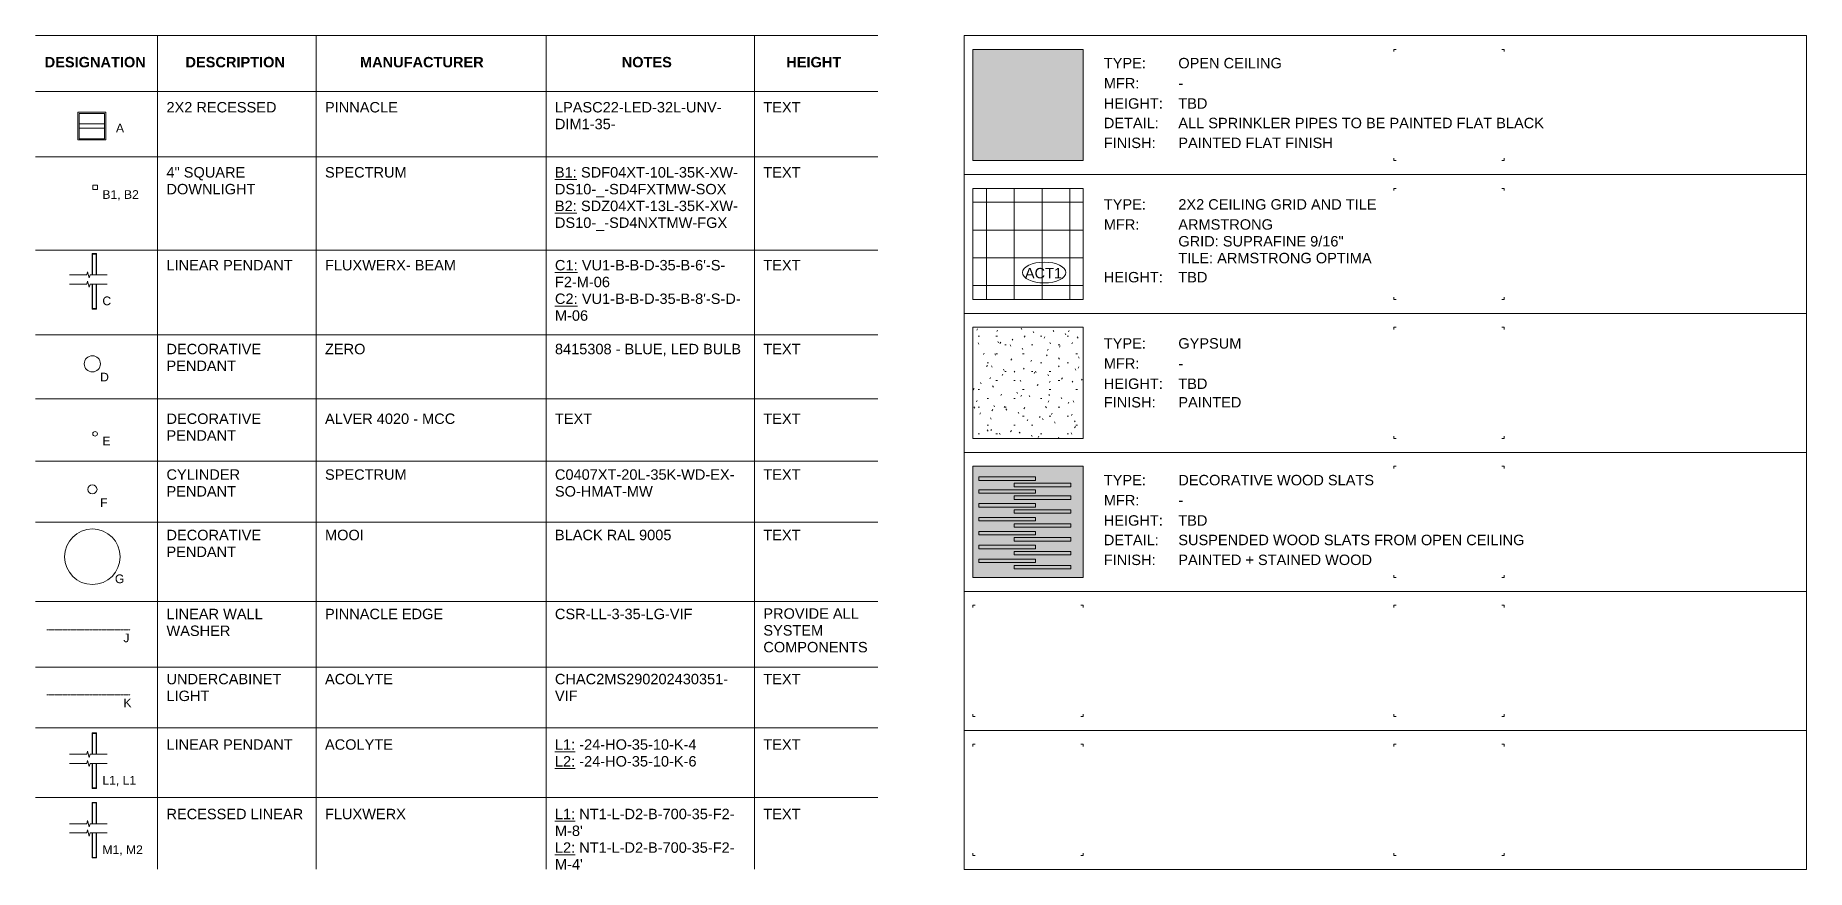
# Model space of a CAD drawing. Header units: inches. Extents: x -1102 to 2793, y -575 to 685.
# Drawn here: x 1263 to 2793, y -461 to 260 of the extents above; entities that cross this region are included whole.
import ezdxf

# ---------------------------------------------------------------- set-up
doc = ezdxf.new("R2010")
doc.units = ezdxf.units.IN
doc.header["$MEASUREMENT"] = 0
doc.linetypes.add('Hidden 1_16_', pattern=[0.09375, 0.0625, -0.03125])
for name, color, linetype, lineweight in [('A-ANNO-NOTE', 131, 'Continuous', 20), ('A-DETL', 90, 'Continuous', 9), ('A-DETL-GENF', 92, 'Continuous', 9), ('A-DETL-MEDM', 33, 'Continuous', 20), ('A-DETL-THIN', 151, 'Continuous', 9), ('E-LITE-EQPM', 33, 'Continuous', 9), ('G-ANNO-TEXT', 231, 'Continuous', 9)]:
    doc.layers.add(name, color=color, linetype=linetype, lineweight=lineweight)
doc.styles.add('Arial', font='arial.ttf', dxfattribs={"height": 7.5})
doc.styles.add('Arial_4', font='arial.ttf', dxfattribs={"height": 9})
doc.styles.add('Arial_B', font='arialbd.ttf', dxfattribs={"height": 9})

msp = doc.modelspace()

# ---------------------------------------------------------------- texts
at = {"layer": 'A-ANNO-NOTE', "lineweight": 9, "insert": (2117.36, 58.89), "char_height": 9, "width": 39.39, "attachment_point": 1, "style": 'Arial_4'}
msp.add_mtext('ACT1', dxfattribs=at)
at = {"layer": 'G-ANNO-TEXT', "color": 7, "attachment_point": 1}
for s, insert, char_height, width, style in [('DESIGNATION', (1270.76, 241.13), 9, 106.656, 'Arial_B'), ('DESCRIPTION', (1392.37, 241.13), 9, 105.444, 'Arial_B'), ('MANUFACTURER', (1543.09, 241.13), 9, 130.896, 'Arial_B'), ('NOTES', (1769.12, 241.13), 9, 53.631, 'Arial_B'), ('HEIGHT', (1911.25, 241.13), 9, 58.479, 'Arial_B'), ('TYPE:', (2185.53, 240.28), 9, 44.238, 'Arial_4'), ('OPEN CEILING', (2249.88, 240.28), 9, 109.383, 'Arial_4'), ('MFR:', (2185.53, 222.92), 9, 37.875, 'Arial_4'), ('-', (2249.88, 222.92), 9, 5.151, 'Arial_4'), ('2X2 RECESSED', (1375.94, 202.18), 9, 116.352, 'Arial_4'), ('PINNACLE', (1512.86, 202.18), 9, 76.962, 'Arial_4'), ('LPASC22-LED-32L-UNV-', (1711.46, 202.18), 9, 176.346, 'Arial_4'), ('TEXT', (1891.46, 202.18), 9, 39.087, 'Arial_4'), ('HEIGHT:', (2185.53, 205.42), 9, 62.418, 'Arial_4'), ('TBD', (2249.88, 205.42), 9, 30.906, 'Arial_4'), ('DIM1-35-', (1711.46, 187.68), 9, 63.933, 'Arial_4'), ('DETAIL:', (2185.53, 188.57), 9, 57.873, 'Arial_4'), ('ALL SPRINKLER PIPES TO BE PAINTED FLAT BLACK', (2249.88, 188.57), 9, 386.325, 'Arial_4'), ('A', (1332.31, 183.51), 7.5, 8.787, 'Arial'), ('FINISH:', (2185.53, 171.42), 9, 54.237, 'Arial_4'), ('PAINTED FLAT FINISH', (2249.88, 171.42), 9, 162.711, 'Arial_4'), ('4" SQUARE ', (1375.94, 145.97), 9, 87.87, 'Arial_4'), ('SPECTRUM', (1512.86, 145.97), 9, 86.961, 'Arial_4'), ('\\LB1: ', (1711.46, 145.97), 9, 27.27, 'Arial_4'), ('SDF04XT-10L-35K-XW-', (1733.96, 145.97), 9, 165.741, 'Arial_4'), ('TEXT', (1891.46, 145.97), 9, 39.087, 'Arial_4'), ('B1, B2', (1320.6, 126.05), 7.5, 39.39, 'Arial'), ('DOWNLIGHT', (1375.94, 131.47), 9, 94.839, 'Arial_4'), ('DS10-_-SD4FXTMW-SOX', (1711.46, 131.47), 9, 181.8, 'Arial_4'), ('\\LB2: ', (1711.46, 116.97), 9, 27.27, 'Arial_4'), ('SDZ04XT-13L-35K-XW-', (1733.96, 116.97), 9, 165.741, 'Arial_4'), ('TYPE:', (2185.53, 118.28), 9, 44.238, 'Arial_4'), ('2X2 CEILING GRID AND TILE', (2249.88, 118.28), 9, 208.464, 'Arial_4'), ('DS10-_-SD4NXTMW-FGX', (1711.46, 102.47), 9, 182.709, 'Arial_4'), ('MFR:', (2185.53, 100.92), 9, 37.875, 'Arial_4'), ('ARMSTRONG', (2249.88, 100.92), 9, 100.899, 'Arial_4'), ('GRID: SUPRAFINE 9/16"', (2249.88, 86.42), 9, 174.528, 'Arial_4'), ('LINEAR PENDANT', (1375.94, 65.77), 9, 133.623, 'Arial_4'), ('FLUXWERX- BEAM', (1512.86, 65.77), 9, 139.077, 'Arial_4'), ('\\LC1: ', (1711.46, 65.77), 9, 28.179, 'Arial_4'), ("VU1-B-B-D-35-B-6'-S-", (1734.71, 65.77), 9, 152.106, 'Arial_4'), ('TEXT', (1891.46, 65.77), 9, 39.087, 'Arial_4'), ('TILE: ARMSTRONG OPTIMA', (2249.88, 71.92), 9, 204.828, 'Arial_4'), ('F2-M-06', (1711.46, 51.27), 9, 58.176, 'Arial_4'), ('HEIGHT:', (2185.53, 55.42), 9, 62.418, 'Arial_4'), ('TBD', (2249.88, 55.42), 9, 30.906, 'Arial_4'), ('C', (1320.6, 34.19), 7.5, 9.393, 'Arial'), ('\\LC2: ', (1711.46, 36.78), 9, 28.179, 'Arial_4'), ("VU1-B-B-D-35-B-8'-S-D-", (1734.71, 36.78), 9, 168.468, 'Arial_4'), ('M-06', (1711.46, 22.28), 9, 35.148, 'Arial_4'), ('DECORATIVE ', (1375.94, -6.65), 9, 104.535, 'Arial_4'), ('ZERO', (1512.86, -6.65), 9, 43.026, 'Arial_4'), ('8415308 - BLUE, LED BULB', (1711.46, -6.65), 9, 196.344, 'Arial_4'), ('TEXT', (1891.46, -6.65), 9, 39.087, 'Arial_4'), ('TYPE:', (2185.53, -1.77), 9, 44.238, 'Arial_4'), ('GYPSUM ', (2249.88, -1.77), 9, 71.205, 'Arial_4'), ('PENDANT', (1375.94, -21.15), 9, 73.932, 'Arial_4'), ('MFR:', (2185.53, -19.12), 9, 37.875, 'Arial_4'), ('-', (2249.88, -19.12), 9, 5.151, 'Arial_4'), ('D', (1318.67, -31.61), 7.5, 9.393, 'Arial'), ('HEIGHT:', (2185.53, -36.62), 9, 62.418, 'Arial_4'), ('TBD', (2249.88, -36.62), 9, 30.906, 'Arial_4'), ('FINISH:', (2185.53, -52.63), 9, 54.237, 'Arial_4'), ('PAINTED', (2249.88, -52.63), 9, 66.66, 'Arial_4'), ('DECORATIVE ', (1375.94, -66.85), 9, 104.535, 'Arial_4'), ('ALVER 4020 - MCC', (1512.86, -66.85), 9, 137.865, 'Arial_4'), ('TEXT', (1711.46, -66.85), 9, 39.087, 'Arial_4'), ('TEXT', (1891.46, -66.85), 9, 39.087, 'Arial_4'), ('E', (1320.6, -86.78), 7.5, 8.787, 'Arial'), ('PENDANT', (1375.94, -81.35), 9, 73.932, 'Arial_4'), ('CYLINDER ', (1375.94, -115.06), 9, 81.81, 'Arial_4'), ('SPECTRUM', (1512.86, -115.06), 9, 86.961, 'Arial_4'), ('C0407XT-20L-35K-WD-EX-', (1711.46, -115.06), 9, 189.678, 'Arial_4'), ('TEXT', (1891.46, -115.06), 9, 39.087, 'Arial_4'), ('TYPE:', (2185.53, -119.86), 9, 44.238, 'Arial_4'), ('DECORATIVE WOOD SLATS', (2249.88, -119.86), 9, 208.161, 'Arial_4'), ('PENDANT', (1375.94, -129.56), 9, 73.932, 'Arial_4'), ('SO-HMAT-MW', (1711.46, -129.56), 9, 104.838, 'Arial_4'), ('MFR:', (2185.53, -137.21), 9, 37.875, 'Arial_4'), ('F', (1318.67, -140.03), 7.5, 7.878, 'Arial'), ('-', (2249.88, -137.21), 9, 5.151, 'Arial_4'), ('DECORATIVE ', (1375.94, -167.26), 9, 104.535, 'Arial_4'), ('MOOI', (1512.86, -167.26), 9, 41.208, 'Arial_4'), ('BLACK RAL 9005', (1711.46, -167.26), 9, 123.018, 'Arial_4'), ('TEXT', (1891.46, -167.26), 9, 39.087, 'Arial_4'), ('HEIGHT:', (2185.53, -154.71), 9, 62.418, 'Arial_4'), ('TBD', (2249.88, -154.71), 9, 30.906, 'Arial_4'), ('PENDANT', (1375.94, -181.76), 9, 73.932, 'Arial_4'), ('DETAIL:', (2185.53, -171.56), 9, 57.873, 'Arial_4'), ('SUSPENDED WOOD SLATS FROM OPEN CEILING', (2249.88, -171.56), 9, 367.842, 'Arial_4'), ('FINISH:', (2185.53, -188.72), 9, 54.237, 'Arial_4'), ('PAINTED + STAINED WOOD', (2249.88, -188.72), 9, 205.737, 'Arial_4'), ('G', (1331.4, -205.87), 7.5, 9.999, 'Arial'), ('LINEAR WALL ', (1375.94, -235.47), 9, 106.353, 'Arial_4'), ('PINNACLE EDGE', (1512.86, -235.47), 9, 125.139, 'Arial_4'), ('CSR-LL-3-35-LG-VIF', (1711.46, -235.47), 9, 145.137, 'Arial_4'), ('PROVIDE ALL ', (1891.46, -235.11), 9, 105.141, 'Arial_4'), ('J', (1338.73, -256.84), 7.5, 6.666, 'Arial'), ('WASHER', (1375.94, -249.97), 9, 68.478, 'Arial_4'), ('SYSTEM ', (1891.46, -249.61), 9, 67.569, 'Arial_4'), ('COMPONENTS ', (1891.46, -264.11), 9, 112.716, 'Arial_4'), ('UNDERCABINET ', (1375.94, -291.68), 9, 126.048, 'Arial_4'), ('ACOLYTE', (1512.86, -291.68), 9, 71.811, 'Arial_4'), ('CHAC2MS290202430351- ', (1711.46, -291.68), 9, 186.951, 'Arial_4'), ('TEXT', (1891.46, -291.68), 9, 39.087, 'Arial_4'), ('K', (1338.73, -313.04), 7.5, 8.787, 'Arial'), ('LIGHT', (1375.94, -306.18), 9, 45.147, 'Arial_4'), ('VIF', (1711.46, -306.18), 9, 23.634, 'Arial_4'), ('LINEAR PENDANT', (1375.94, -348.23), 9, 133.623, 'Arial_4'), ('ACOLYTE', (1512.86, -348.23), 9, 71.811, 'Arial_4'), ('\\LL1: ', (1711.46, -348.23), 9, 25.452, 'Arial_4'), ('-24-HO-35-10-K-4', (1732.46, -348.23), 9, 123.927, 'Arial_4'), ('TEXT', (1891.46, -348.23), 9, 39.087, 'Arial_4'), ('\\LL2:', (1711.46, -362.73), 9, 21.21, 'Arial_4'), (' -24-HO-35-10-K-6', (1728.96, -362.73), 9, 128.169, 'Arial_4'), ('L1, L1', (1320.6, -379.81), 7.5, 36.36, 'Arial'), ('RECESSED LINEAR', (1375.94, -408.23), 9, 144.834, 'Arial_4'), ('FLUXWERX', (1512.86, -408.23), 9, 85.749, 'Arial_4'), ('\\LL1: ', (1711.46, -408.23), 9, 25.452, 'Arial_4'), ('NT1-L-D2-B-700-35-F2-', (1732.46, -408.23), 9, 163.923, 'Arial_4'), ('TEXT', (1891.46, -408.23), 9, 39.087, 'Arial_4'), ("M-8'", (1711.46, -422.73), 9, 29.694, 'Arial_4'), ('M1, M2', (1320.6, -439.81), 7.5, 43.026, 'Arial'), ('\\LL2:', (1711.46, -437.23), 9, 21.21, 'Arial_4'), (' NT1-L-D2-B-700-35-F2-', (1728.96, -437.23), 9, 168.165, 'Arial_4'), ("M-4'", (1711.46, -451.73), 9, 29.694, 'Arial_4')]:
    msp.add_mtext(s, dxfattribs=dict(at, insert=insert, char_height=char_height, width=width, style=style))

# ---------------------------------------------------------------- blocks, each defined once
blk = doc.blocks.new('Family - ___-365451-_A1004 - Light Fixture Schedule')
at = {"layer": 'E-LITE-EQPM', "lineweight": 20}
for p, q in [((-16.3, 130.5), (-12.3, 130.5)), ((-16.3, 126.5), (-16.3, 130.5)), ((-12.3, 126.5), (-16.3, 126.5)), ((-12.3, 130.5), (-12.3, 126.5))]:
    blk.add_line(p, q, dxfattribs=at)
blk = doc.blocks.new('Family - ___-369048-_A1004 - Light Fixture Schedule')
at = {"layer": 'E-LITE-EQPM', "lineweight": 20}
for p, q in [((-12.9, 71.3), (-16.9, 71.3)), ((-16.9, 71.3), (-16.9, 52.9)), ((-13.4, 70.8), (-16.4, 70.8)), ((-16.4, 70.8), (-16.4, 52.9)), ((-13.4, 52.9), (-13.4, 70.8)), ((-12.9, 52.9), (-12.9, 71.3)), ((-16.9, 44.9), (-16.9, 23.3)), ((-16.4, 44.9), (-16.4, 23.8)), ((-13.4, 23.8), (-13.4, 44.9)), ((-12.9, 23.3), (-12.9, 44.9)), ((-16.9, 23.3), (-12.9, 23.3)), ((-16.4, 23.8), (-13.4, 23.8))]:
    blk.add_line(p, q, dxfattribs=at)
blk = doc.blocks.new('Family - ___-1055193-_A1004 - Light Fixture Schedule')
at = {"layer": 'E-LITE-EQPM', "lineweight": 20}
for p, q in [((-29.1, 193.4), (-5.1, 193.4)), ((-29.1, 169.4), (-29.1, 193.4)), ((-29.1, 169.4), (-29.1, 193.4)), ((-29.1, 193.4), (-5.1, 193.4)), ((-28.1, 170.4), (-28.1, 192.4)), ((-28.1, 192.4), (-6.1, 192.4)), ((-6.1, 192.4), (-6.1, 170.4)), ((-5.1, 193.4), (-5.1, 169.4)), ((-5.1, 193.4), (-5.1, 169.4)), ((-5.1, 169.4), (-29.1, 169.4)), ((-5.1, 169.4), (-29.1, 169.4)), ((-6.1, 183.4), (-28.1, 183.4)), ((-6.1, 179.5), (-28.1, 179.5)), ((-6.1, 170.4), (-28.1, 170.4))]:
    blk.add_line(p, q, dxfattribs=at)
blk = doc.blocks.new('Family - ___-2521000-_A1004 - Light Fixture Schedule')
at = {"layer": 'E-LITE-EQPM', "lineweight": 20}
for start, end in [(360, 180), (180, 360)]:
    blk.add_arc((-14.3, -84.4), 2, start, end, dxfattribs=at)
blk = doc.blocks.new('Family - ___-2521520-_A1004 - Light Fixture Schedule')
at = {"layer": 'E-LITE-EQPM', "lineweight": 20}
for p, q in [((-12.9, -342.7), (-16.9, -342.7)), ((-16.9, -342.7), (-16.9, -361.1)), ((-13.4, -343.2), (-16.4, -343.2)), ((-16.4, -343.2), (-16.4, -361.1)), ((-13.4, -361.1), (-13.4, -343.2)), ((-12.9, -361.1), (-12.9, -342.7)), ((-16.9, -369.1), (-16.9, -390.7)), ((-16.4, -369.1), (-16.4, -390.2)), ((-13.4, -390.2), (-13.4, -369.1)), ((-12.9, -390.7), (-12.9, -369.1)), ((-16.9, -390.7), (-12.9, -390.7)), ((-16.4, -390.2), (-13.4, -390.2))]:
    blk.add_line(p, q, dxfattribs=at)
blk = doc.blocks.new('Family - ___-2632837-_A1004 - Light Fixture Schedule')
at = {"layer": 'E-LITE-EQPM', "lineweight": 20}
for p, q in [((-12.9, -402.7), (-16.9, -402.7)), ((-16.9, -402.7), (-16.9, -421.1)), ((-13.4, -403.2), (-16.4, -403.2)), ((-16.4, -403.2), (-16.4, -421.1)), ((-13.4, -421.1), (-13.4, -403.2)), ((-12.9, -421.1), (-12.9, -402.7)), ((-16.9, -429.1), (-16.9, -450.7)), ((-16.4, -429.1), (-16.4, -450.2)), ((-13.4, -450.2), (-13.4, -429.1)), ((-12.9, -450.7), (-12.9, -429.1)), ((-16.9, -450.7), (-12.9, -450.7)), ((-16.4, -450.2), (-13.4, -450.2))]:
    blk.add_line(p, q, dxfattribs=at)
blk = doc.blocks.new('Double Break Line - Double Break Line-371848-_A1004 - Light Fixture Schedule')
at = {"layer": 'A-DETL-MEDM'}
for p, q in [((-32, 52.9), (-36.4, 52.9)), ((-21.5, 52.9), (-32, 52.9)), ((-20.8, 55.6), (-21.5, 52.9)), ((-21.5, 44.9), (-20.8, 47.6)), ((-19.3, 50.2), (-20.8, 55.6)), ((-20.8, 47.6), (-19.3, 42.2)), ((-18.5, 52.9), (-19.3, 50.2)), ((-8, 52.9), (-18.5, 52.9)), ((-8, 52.9), (-3.7, 52.9)), ((-32, 44.9), (-36.4, 44.9)), ((-32, 44.9), (-21.5, 44.9)), ((-19.3, 42.2), (-18.5, 44.9)), ((-18.5, 44.9), (-8, 44.9)), ((-8, 44.9), (-3.7, 44.9))]:
    blk.add_line(p, q, dxfattribs=at)
blk = doc.blocks.new('FORM Finish Tag - Default w_arrow-62639-_A1004 - Reflected Ceiling Schedule')
at = {"layer": 'A-ANNO-NOTE'}
blk.add_ellipse((3.3, 54.9), major_axis=(-18.8, 0), ratio=0.478314, dxfattribs=at)

# ---------------------------------------------------------------- hatches: boundary and pattern name
at = {"layer": 'A-DETL-GENF'}
for points in [[(2167.61, 151.68), (2167.61, 247.68), (2072.4, 247.68), (2072.4, 151.68)], [(2072.4, -208.45), (2167.61, -208.45), (2167.61, -112.45), (2072.4, -112.45), (2072.4, -195.97)]]:
    msp.add_hatch(color=7, dxfattribs=at).paths.add_polyline_path(points, flags=0)
h = msp.add_hatch(dxfattribs=at)
h.set_pattern_fill('FP_12', style=0, pattern_type=2)
h.set_pattern_definition([(0, (2060.173, -76.363), (0, 24), []), (90, (2060.173, -76.363), (-24, 1e-15), [])])
h.paths.add_polyline_path([(2167.61, 31.64), (2167.61, 127.64), (2072.4, 127.64), (2072.4, 31.64)], flags=0)
h = msp.add_hatch(dxfattribs=at)
h.set_pattern_fill('FP_1', style=0, pattern_type=2)
h.set_pattern_definition([(0, (2130.7566, 0), (30.72, 7.68), [1.267, -21.773, 1.267, -21.773, -122.88]), (0, (2130.7566, 0), (30.72, 7.68), [-46.08, 1.267, -44.813, 1.267, -21.773, -53.76]), (0, (2130.7566, 0), (30.72, 7.68), [-115.2, 1.267, -14.093, 1.267, -37.133]), (120, (2142.2766, 3.84), (-22.0111, 22.7643), [1.267, -21.773, 1.267, -21.773, -122.88]), (120, (2142.2766, 3.84), (-22.0111, 22.7643), [-46.08, 1.267, -44.813, 1.267, -21.773, -53.76]), (120, (2142.2766, 3.84), (-22.0111, 22.7643), [-115.2, 1.267, -14.093, 1.267, -37.133]), (240, (2146.1166, 19.2), (-8.70892, -30.4443), [1.267, -21.773, 1.267, -21.773, -122.88]), (240, (2146.1166, 19.2), (-8.70892, -30.4443), [-46.08, 1.267, -44.813, 1.267, -21.773, -53.76]), (240, (2146.1166, 19.2), (-8.70892, -30.4443), [-115.2, 1.267, -14.093, 1.267, -37.133])])
h.paths.add_polyline_path([(2167.61, -88.41), (2167.61, 7.59), (2072.4, 7.59), (2072.4, -88.41)], flags=0)

# ---------------------------------------------------------------- linework, layer by layer
at = {"layer": 'A-DETL', "linetype": 'Hidden 1_16_', "lineweight": 20}
for p, q in [((1272.69, -253.64), (1344.69, -253.64)), ((1272.69, -309.85), (1344.69, -309.85))]:
    msp.add_line(p, q, dxfattribs=at)
at = {"layer": 'A-DETL'}
for centre, radius in [((1311.95, -23.94), 7), ((1311.95, -132.35), 4), ((1311.95, -190.56), 24)]:
    msp.add_circle(centre, radius, dxfattribs=at)
at = {"layer": 'A-DETL-MEDM'}
for p, q in [((1368.25, 259.7), (1368.25, -460.3)), ((1505.17, 259.7), (1505.17, -460.3)), ((1703.77, 259.7), (1703.77, -460.3)), ((1883.77, 259.7), (1883.77, -460.3)), ((2064.99, 259.7), (2792.51, 259.7)), ((2167.61, 247.68), (2072.4, 247.68)), ((2072.4, 247.68), (2072.4, 151.68)), ((2167.61, 151.68), (2167.61, 247.68)), ((2072.4, 151.68), (2167.61, 151.68)), ((2167.61, 127.64), (2072.4, 127.64)), ((2072.4, 127.64), (2072.4, 31.64)), ((2167.61, 31.64), (2167.61, 127.64)), ((2072.4, 31.64), (2167.61, 31.64)), ((2167.61, 7.59), (2072.4, 7.59)), ((2072.4, 7.59), (2072.4, -88.41)), ((2167.61, -88.41), (2167.61, 7.59)), ((2072.4, -88.41), (2167.61, -88.41)), ((2167.61, -112.45), (2072.4, -112.45)), ((2072.4, -112.45), (2072.4, -208.45)), ((2126.56, -121.66), (2077.56, -121.66)), ((2077.56, -121.66), (2077.56, -124.66)), ((2126.56, -124.66), (2126.56, -121.66)), ((2167.61, -208.45), (2167.61, -112.45)), ((2077.56, -124.66), (2126.56, -124.66)), ((2126.56, -132.66), (2077.56, -132.66)), ((2077.56, -132.66), (2077.56, -135.66)), ((2077.56, -135.66), (2126.56, -135.66)), ((2157.09, -127.04), (2108.09, -127.04)), ((2108.09, -127.04), (2108.09, -130.04)), ((2108.09, -130.04), (2157.09, -130.04)), ((2126.56, -135.66), (2126.56, -132.66)), ((2157.09, -130.04), (2157.09, -127.04)), ((2126.56, -144.66), (2077.56, -144.66)), ((2077.56, -144.66), (2077.56, -147.66)), ((2077.56, -147.66), (2126.56, -147.66)), ((2157.09, -138.04), (2108.09, -138.04)), ((2108.09, -138.04), (2108.09, -141.04)), ((2108.09, -141.04), (2157.09, -141.04)), ((2157.09, -150.04), (2108.09, -150.04)), ((2108.09, -150.04), (2108.09, -153.04)), ((2126.56, -147.66), (2126.56, -144.66)), ((2157.09, -141.04), (2157.09, -138.04)), ((2157.09, -153.04), (2157.09, -150.04)), ((2126.56, -156.66), (2077.56, -156.66)), ((2077.56, -156.66), (2077.56, -159.66)), ((2077.56, -159.66), (2126.56, -159.66)), ((2108.09, -153.04), (2157.09, -153.04)), ((2157.09, -162.04), (2108.09, -162.04)), ((2108.09, -162.04), (2108.09, -165.04)), ((2108.09, -165.04), (2157.09, -165.04)), ((2126.56, -159.66), (2126.56, -156.66)), ((2157.09, -165.04), (2157.09, -162.04)), ((2126.56, -168.66), (2077.56, -168.66)), ((2077.56, -168.66), (2077.56, -171.66)), ((2077.56, -171.66), (2126.56, -171.66)), ((2126.56, -180.66), (2077.56, -180.66)), ((2077.56, -180.66), (2077.56, -183.66)), ((2157.09, -174.04), (2108.09, -174.04)), ((2108.09, -174.04), (2108.09, -177.04)), ((2108.09, -177.04), (2157.09, -177.04)), ((2126.56, -171.66), (2126.56, -168.66)), ((2126.56, -183.66), (2126.56, -180.66)), ((2157.09, -177.04), (2157.09, -174.04)), ((2077.56, -183.66), (2126.56, -183.66)), ((2126.56, -192.66), (2077.56, -192.66)), ((2077.56, -192.66), (2077.56, -195.66)), ((2077.56, -195.66), (2126.56, -195.66)), ((2157.09, -186.04), (2108.09, -186.04)), ((2108.09, -186.04), (2108.09, -189.04)), ((2108.09, -189.04), (2157.09, -189.04)), ((2157.09, -198.04), (2108.09, -198.04)), ((2108.09, -198.04), (2108.09, -201.04)), ((2126.56, -195.66), (2126.56, -192.66)), ((2157.09, -189.04), (2157.09, -186.04)), ((2157.09, -201.04), (2157.09, -198.04)), ((2072.4, -208.45), (2167.61, -208.45)), ((2108.09, -201.04), (2157.09, -201.04))]:
    msp.add_line(p, q, dxfattribs=at)
at = {"layer": 'A-DETL-THIN'}
for p, q in [((1262.77, 259.7), (1990.27, 259.7)), ((2064.99, 259.7), (2792.49, 259.7)), ((2064.99, 259.7), (2792.51, 259.7)), ((2064.99, -406.56), (2064.99, 259.7)), ((2065.01, 259.7), (2792.51, 259.7)), ((2065.01, -460.56), (2065.01, 259.7)), ((2072.4, 247.68), (2074.4, 247.68)), ((2072.4, 247.68), (2072.4, 245.68)), ((2167.61, 247.68), (2165.61, 247.68)), ((2167.61, 247.68), (2167.61, 245.68)), ((2436.14, 247.68), (2438.14, 247.68)), ((2436.14, 247.68), (2436.14, 245.68)), ((2531.35, 247.68), (2529.35, 247.68)), ((2531.35, 247.68), (2531.35, 245.68)), ((2792.49, 259.7), (2792.49, -406.56)), ((2792.51, 259.7), (2792.51, -460.56)), ((1262.75, 211.34), (1990.27, 211.34)), ((1262.75, 154.77), (1990.27, 154.77)), ((2072.4, 151.68), (2072.4, 153.68)), ((2167.61, 151.68), (2167.61, 153.68)), ((2436.14, 151.68), (2436.14, 153.68)), ((2531.35, 151.68), (2531.35, 153.68)), ((2064.99, 139.66), (2792.51, 139.66)), ((2072.4, 151.68), (2074.4, 151.68)), ((2167.61, 151.68), (2165.61, 151.68)), ((2436.14, 151.68), (2438.14, 151.68)), ((2531.35, 151.68), (2529.35, 151.68)), ((2072.4, 127.64), (2074.4, 127.64)), ((2072.4, 127.64), (2072.4, 125.64)), ((2167.61, 127.64), (2165.61, 127.64)), ((2167.61, 127.64), (2167.61, 125.64)), ((2436.14, 127.64), (2438.14, 127.64)), ((2436.14, 127.64), (2436.14, 125.64)), ((2531.35, 127.64), (2529.35, 127.64)), ((2531.35, 127.64), (2531.35, 125.64)), ((1262.75, 74.2), (1990.27, 74.2)), ((2072.4, 31.64), (2072.4, 33.64)), ((2072.4, 31.64), (2074.4, 31.64)), ((2167.61, 31.64), (2165.61, 31.64)), ((2167.61, 31.64), (2167.61, 33.64)), ((2436.14, 31.64), (2436.14, 33.64)), ((2436.14, 31.64), (2438.14, 31.64)), ((2531.35, 31.64), (2529.35, 31.64)), ((2531.35, 31.64), (2531.35, 33.64)), ((2064.99, 19.61), (2792.51, 19.61)), ((1262.75, 1.06), (1990.27, 1.06)), ((2072.4, 7.59), (2074.4, 7.59)), ((2072.4, 7.59), (2072.4, 5.59)), ((2167.61, 7.59), (2165.61, 7.59)), ((2167.61, 7.59), (2167.61, 5.59)), ((2436.14, 7.59), (2438.14, 7.59)), ((2436.14, 7.59), (2436.14, 5.59)), ((2531.35, 7.59), (2529.35, 7.59)), ((2531.35, 7.59), (2531.35, 5.59)), ((1262.75, -54.08), (1990.27, -54.08)), ((2072.4, -88.41), (2072.4, -86.41)), ((2072.4, -88.41), (2074.4, -88.41)), ((2167.61, -88.41), (2165.61, -88.41)), ((2167.61, -88.41), (2167.61, -86.41)), ((2436.14, -88.41), (2436.14, -86.41)), ((2436.14, -88.41), (2438.14, -88.41)), ((2531.35, -88.41), (2529.35, -88.41)), ((2531.35, -88.41), (2531.35, -86.41)), ((2064.99, -100.43), (2792.51, -100.43)), ((1262.75, -108.08), (1990.27, -108.08)), ((2072.4, -112.45), (2074.4, -112.45)), ((2072.4, -112.45), (2072.4, -114.45)), ((2167.61, -112.45), (2165.61, -112.45)), ((2167.61, -112.45), (2165.61, -112.45)), ((2167.61, -112.45), (2167.61, -114.45)), ((2167.61, -112.45), (2167.61, -114.45)), ((2436.14, -112.45), (2438.14, -112.45)), ((2436.14, -112.45), (2436.14, -114.45)), ((2531.35, -112.45), (2529.35, -112.45)), ((2531.35, -112.45), (2531.35, -114.45)), ((1262.75, -160.65), (1990.27, -160.65)), ((2072.4, -208.45), (2072.4, -206.45)), ((2072.4, -208.45), (2074.4, -208.45)), ((2167.61, -208.45), (2165.61, -208.45)), ((2167.61, -208.45), (2167.61, -206.45)), ((2436.14, -208.45), (2436.14, -206.45)), ((2436.14, -208.45), (2438.14, -208.45)), ((2531.35, -208.45), (2529.35, -208.45)), ((2531.35, -208.45), (2531.35, -206.45)), ((1262.75, -229.22), (1990.27, -229.22)), ((2064.99, -220.47), (2792.51, -220.47)), ((2072.4, -232.5), (2074.4, -232.5)), ((2072.4, -232.5), (2072.4, -234.5)), ((2167.61, -232.5), (2165.61, -232.5)), ((2167.61, -232.5), (2167.61, -234.5)), ((2436.14, -232.5), (2438.14, -232.5)), ((2436.14, -232.5), (2436.14, -234.5)), ((2531.35, -232.5), (2529.35, -232.5)), ((2531.35, -232.5), (2531.35, -234.5)), ((1262.75, -285.79), (1990.27, -285.79)), ((2072.4, -328.5), (2072.4, -326.5)), ((2072.4, -328.5), (2074.4, -328.5)), ((2167.61, -328.5), (2165.61, -328.5)), ((2167.61, -328.5), (2167.61, -326.5)), ((2436.14, -328.5), (2436.14, -326.5)), ((2436.14, -328.5), (2438.14, -328.5)), ((2531.35, -328.5), (2529.35, -328.5)), ((2531.35, -328.5), (2531.35, -326.5)), ((1990.27, -338.36), (1262.77, -338.36)), ((2064.99, -340.52), (2792.51, -340.52)), ((2072.4, -352.54), (2074.4, -352.54)), ((2072.4, -352.54), (2072.4, -354.54)), ((2167.61, -352.54), (2165.61, -352.54)), ((2167.61, -352.54), (2167.61, -354.54)), ((2436.14, -352.54), (2438.14, -352.54)), ((2436.14, -352.54), (2436.14, -354.54)), ((2531.35, -352.54), (2529.35, -352.54)), ((2531.35, -352.54), (2531.35, -354.54)), ((1990.27, -398.36), (1262.77, -398.36)), ((2072.4, -448.54), (2072.4, -446.54)), ((2072.4, -448.54), (2074.4, -448.54)), ((2167.61, -448.54), (2165.61, -448.54)), ((2167.61, -448.54), (2167.61, -446.54)), ((2436.14, -448.54), (2436.14, -446.54)), ((2436.14, -448.54), (2438.14, -448.54)), ((2531.35, -448.54), (2529.35, -448.54)), ((2531.35, -448.54), (2531.35, -446.54)), ((2792.51, -460.56), (2065.01, -460.56))]:
    msp.add_line(p, q, dxfattribs=at)

# ---------------------------------------------------------------- block references
at = {"color": 250, "lineweight": 20}
for name in ['Family - ___-1055193-_A1004 - Light Fixture Schedule', 'Family - ___-365451-_A1004 - Light Fixture Schedule', 'Family - ___-369048-_A1004 - Light Fixture Schedule', 'Family - ___-2521000-_A1004 - Light Fixture Schedule', 'Family - ___-2521520-_A1004 - Light Fixture Schedule', 'Family - ___-2632837-_A1004 - Light Fixture Schedule']:
    msp.add_blockref(name, (1328.54, 0), dxfattribs=at)
at = {"layer": 'A-ANNO-NOTE'}
msp.add_blockref('FORM Finish Tag - Default w_arrow-62639-_A1004 - Reflected Ceiling Schedule', (2130.76, 0), dxfattribs=at)
at = {"layer": 'A-DETL-GENF'}
for p in [(1328.54, 0), (1328.54, -414), (1328.54, -474)]:
    msp.add_blockref('Double Break Line - Double Break Line-371848-_A1004 - Light Fixture Schedule', p, dxfattribs=at)

msp.set_redraw_order([(e.dxf.handle, doc.entitydb.next_handle()) for e in msp.query("TEXT MTEXT ATTDEF DIMENSION ARC_DIMENSION")])  # texts and dimensions are drawn at this point

doc.saveas('drawing.dxf')
